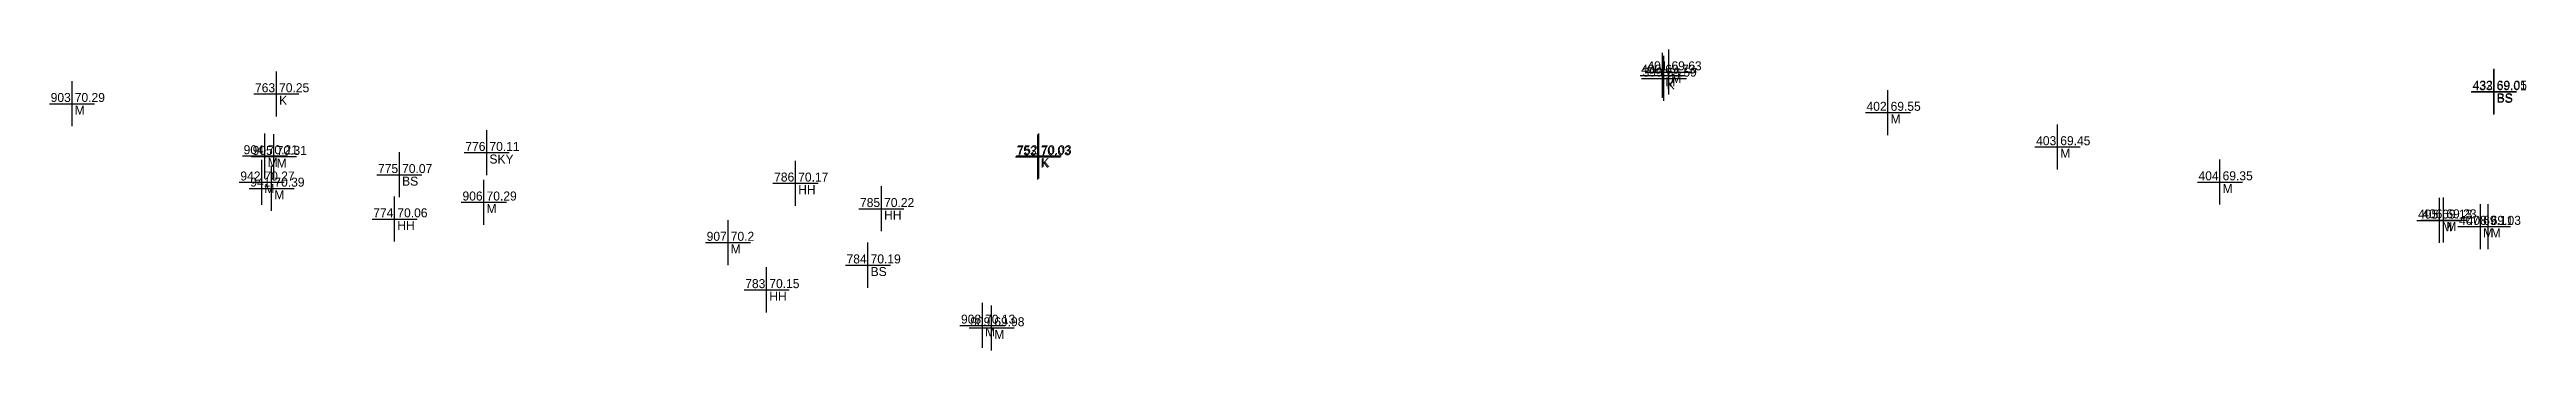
# Model space of a CAD drawing. Header units: metres. Extents: x 152719 to 152886, y 6408449 to 6408667.
# Drawn here: x 152750.6 to 152805.5, y 6408522.9 to 6408529.6 of the extents above; entities that cross this region are included whole.
import ezdxf
from ezdxf.enums import TextEntityAlignment as Align

# ---------------------------------------------------------------- set-up
doc = ezdxf.new("R2010")
doc.units = ezdxf.units.M
doc.header["$PDMODE"] = 2
doc.header["$PDSIZE"] = 0.5
for name, color, linetype in [('BS', 7, 'Continuous'), ('HH', 7, 'Continuous'), ('K', 7, 'Continuous'), ('M', 7, 'Continuous'), ('pntdesc', 1, 'Continuous'), ('pntelev', 2, 'Continuous'), ('pntno', 3, 'Continuous'), ('SKY', 7, 'Continuous')]:
    doc.layers.add(name, color=color, linetype=linetype)

# ---------------------------------------------------------------- blocks, each defined once
blk = doc.blocks.new('meas')
at = {"color": 0}
blk.add_point((0, 0), dxfattribs=at)
at = {"layer": 'pntdesc'}
blk.add_attdef('PNTDESC', text='', height=1, dxfattribs=at).set_placement((0.3, -0.21), align=Align.TOP_LEFT)
at = {"layer": 'pntelev'}
blk.add_attdef('PNTELEV', (0.3, 0.19), '', height=1, dxfattribs=at)
at = {"layer": 'pntno'}
blk.add_attdef('PNTNO', text='', height=1, dxfattribs=at).set_placement((-0.14, 0.19), align=Align.RIGHT)

msp = doc.modelspace()

# ---------------------------------------------------------------- block references
at = {"layer": 'BS', "xscale": 0.2, "yscale": 0.2, "zscale": 0.2}
for p, values in [((152804.805, 6408528.645, 69.011), {'PNTNO': '433', 'PNTELEV': '69.01', 'PNTDESC': 'BS'}), ((152804.811, 6408528.657, 69.047), {'PNTNO': '432', 'PNTELEV': '69.05', 'PNTDESC': 'BS'}), ((152758.33, 6408526.805, 70.072), {'PNTNO': '775', 'PNTELEV': '70.07', 'PNTDESC': 'BS'}), ((152768.726, 6408524.798, 70.189), {'PNTNO': '784', 'PNTELEV': '70.19', 'PNTDESC': 'BS'})]:
    msp.add_blockref('meas', p, dxfattribs=at).add_auto_attribs(values)
at = {"layer": 'HH', "xscale": 0.2, "yscale": 0.2, "zscale": 0.2}
for p, values in [((152767.119, 6408526.616, 70.169), {'PNTNO': '786', 'PNTELEV': '70.17', 'PNTDESC': 'HH'}), ((152758.224, 6408525.822, 70.059), {'PNTNO': '774', 'PNTELEV': '70.06', 'PNTDESC': 'HH'}), ((152769.025, 6408526.05, 70.224), {'PNTNO': '785', 'PNTELEV': '70.22', 'PNTDESC': 'HH'}), ((152766.478, 6408524.25, 70.149), {'PNTNO': '783', 'PNTELEV': '70.15', 'PNTDESC': 'HH'})]:
    msp.add_blockref('meas', p, dxfattribs=at).add_auto_attribs(values)
at = {"layer": 'K', "xscale": 0.2, "yscale": 0.2, "zscale": 0.2}
for p, values in [((152786.389, 6408528.946, 69.586), {'PNTNO': '399', 'PNTELEV': '69.59', 'PNTDESC': 'K'}), ((152755.6, 6408528.6, 70.249), {'PNTNO': '763', 'PNTELEV': '70.25', 'PNTDESC': 'K'}), ((152772.498, 6408527.201, 70.028), {'PNTNO': '753', 'PNTELEV': '70.03', 'PNTDESC': 'K'}), ((152772.517, 6408527.222, 70.029), {'PNTNO': '752', 'PNTELEV': '70.03', 'PNTDESC': 'K'})]:
    msp.add_blockref('meas', p, dxfattribs=at).add_auto_attribs(values)
at = {"layer": 'M', "xscale": 0.2, "yscale": 0.2, "zscale": 0.2}
for p, values in [((152786.359, 6408529.012, 69.731), {'PNTNO': '400', 'PNTELEV': '69.73', 'PNTDESC': 'M'}), ((152786.496, 6408529.086, 69.634), {'PNTNO': '401', 'PNTELEV': '69.63', 'PNTDESC': 'M'}), ((152751.066, 6408528.383, 70.287), {'PNTNO': '903', 'PNTELEV': '70.29', 'PNTDESC': 'M'}), ((152791.359, 6408528.187, 69.548), {'PNTNO': '402', 'PNTELEV': '69.55', 'PNTDESC': 'M'}), ((152755.347, 6408527.223, 70.212), {'PNTNO': '904', 'PNTELEV': '70.21', 'PNTDESC': 'M'}), ((152755.547, 6408527.208, 70.312), {'PNTNO': '905', 'PNTELEV': '70.31', 'PNTDESC': 'M'}), ((152795.123, 6408527.423, 69.445), {'PNTNO': '403', 'PNTELEV': '69.45', 'PNTDESC': 'M'}), ((152755.275, 6408526.639, 70.274), {'PNTNO': '942', 'PNTELEV': '70.27', 'PNTDESC': 'M'}), ((152798.726, 6408526.644, 69.349), {'PNTNO': '404', 'PNTELEV': '69.35', 'PNTDESC': 'M'}), ((152755.495, 6408526.503, 70.387), {'PNTNO': '941', 'PNTELEV': '70.39', 'PNTDESC': 'M'}), ((152760.204, 6408526.195, 70.29), {'PNTNO': '906', 'PNTELEV': '70.29', 'PNTDESC': 'M'}), ((152803.597, 6408525.793, 69.131), {'PNTNO': '405', 'PNTELEV': '69.13', 'PNTDESC': 'M'}), ((152803.691, 6408525.8, 69.231), {'PNTNO': '406', 'PNTELEV': '69.23', 'PNTDESC': 'M'}), ((152804.507, 6408525.655, 69.11), {'PNTNO': '407', 'PNTELEV': '69.11', 'PNTDESC': 'M'}), ((152804.676, 6408525.655, 69.033), {'PNTNO': '408', 'PNTELEV': '69.03', 'PNTDESC': 'M'}), ((152765.622, 6408525.3, 70.196), {'PNTNO': '907', 'PNTELEV': '70.2', 'PNTDESC': 'M'}), ((152771.266, 6408523.461, 70.132), {'PNTNO': '908', 'PNTELEV': '70.13', 'PNTDESC': 'M'}), ((152771.47, 6408523.403, 69.979), {'PNTNO': '909', 'PNTELEV': '69.98', 'PNTDESC': 'M'})]:
    msp.add_blockref('meas', p, dxfattribs=at).add_auto_attribs(values)
at = {"layer": 'SKY', "xscale": 0.2, "yscale": 0.2, "zscale": 0.2}
msp.add_blockref('meas', (152760.268, 6408527.296, 70.109), dxfattribs=at).add_auto_attribs({'PNTNO': '776', 'PNTELEV': '70.11', 'PNTDESC': 'SKY'})

doc.saveas('drawing.dxf')
